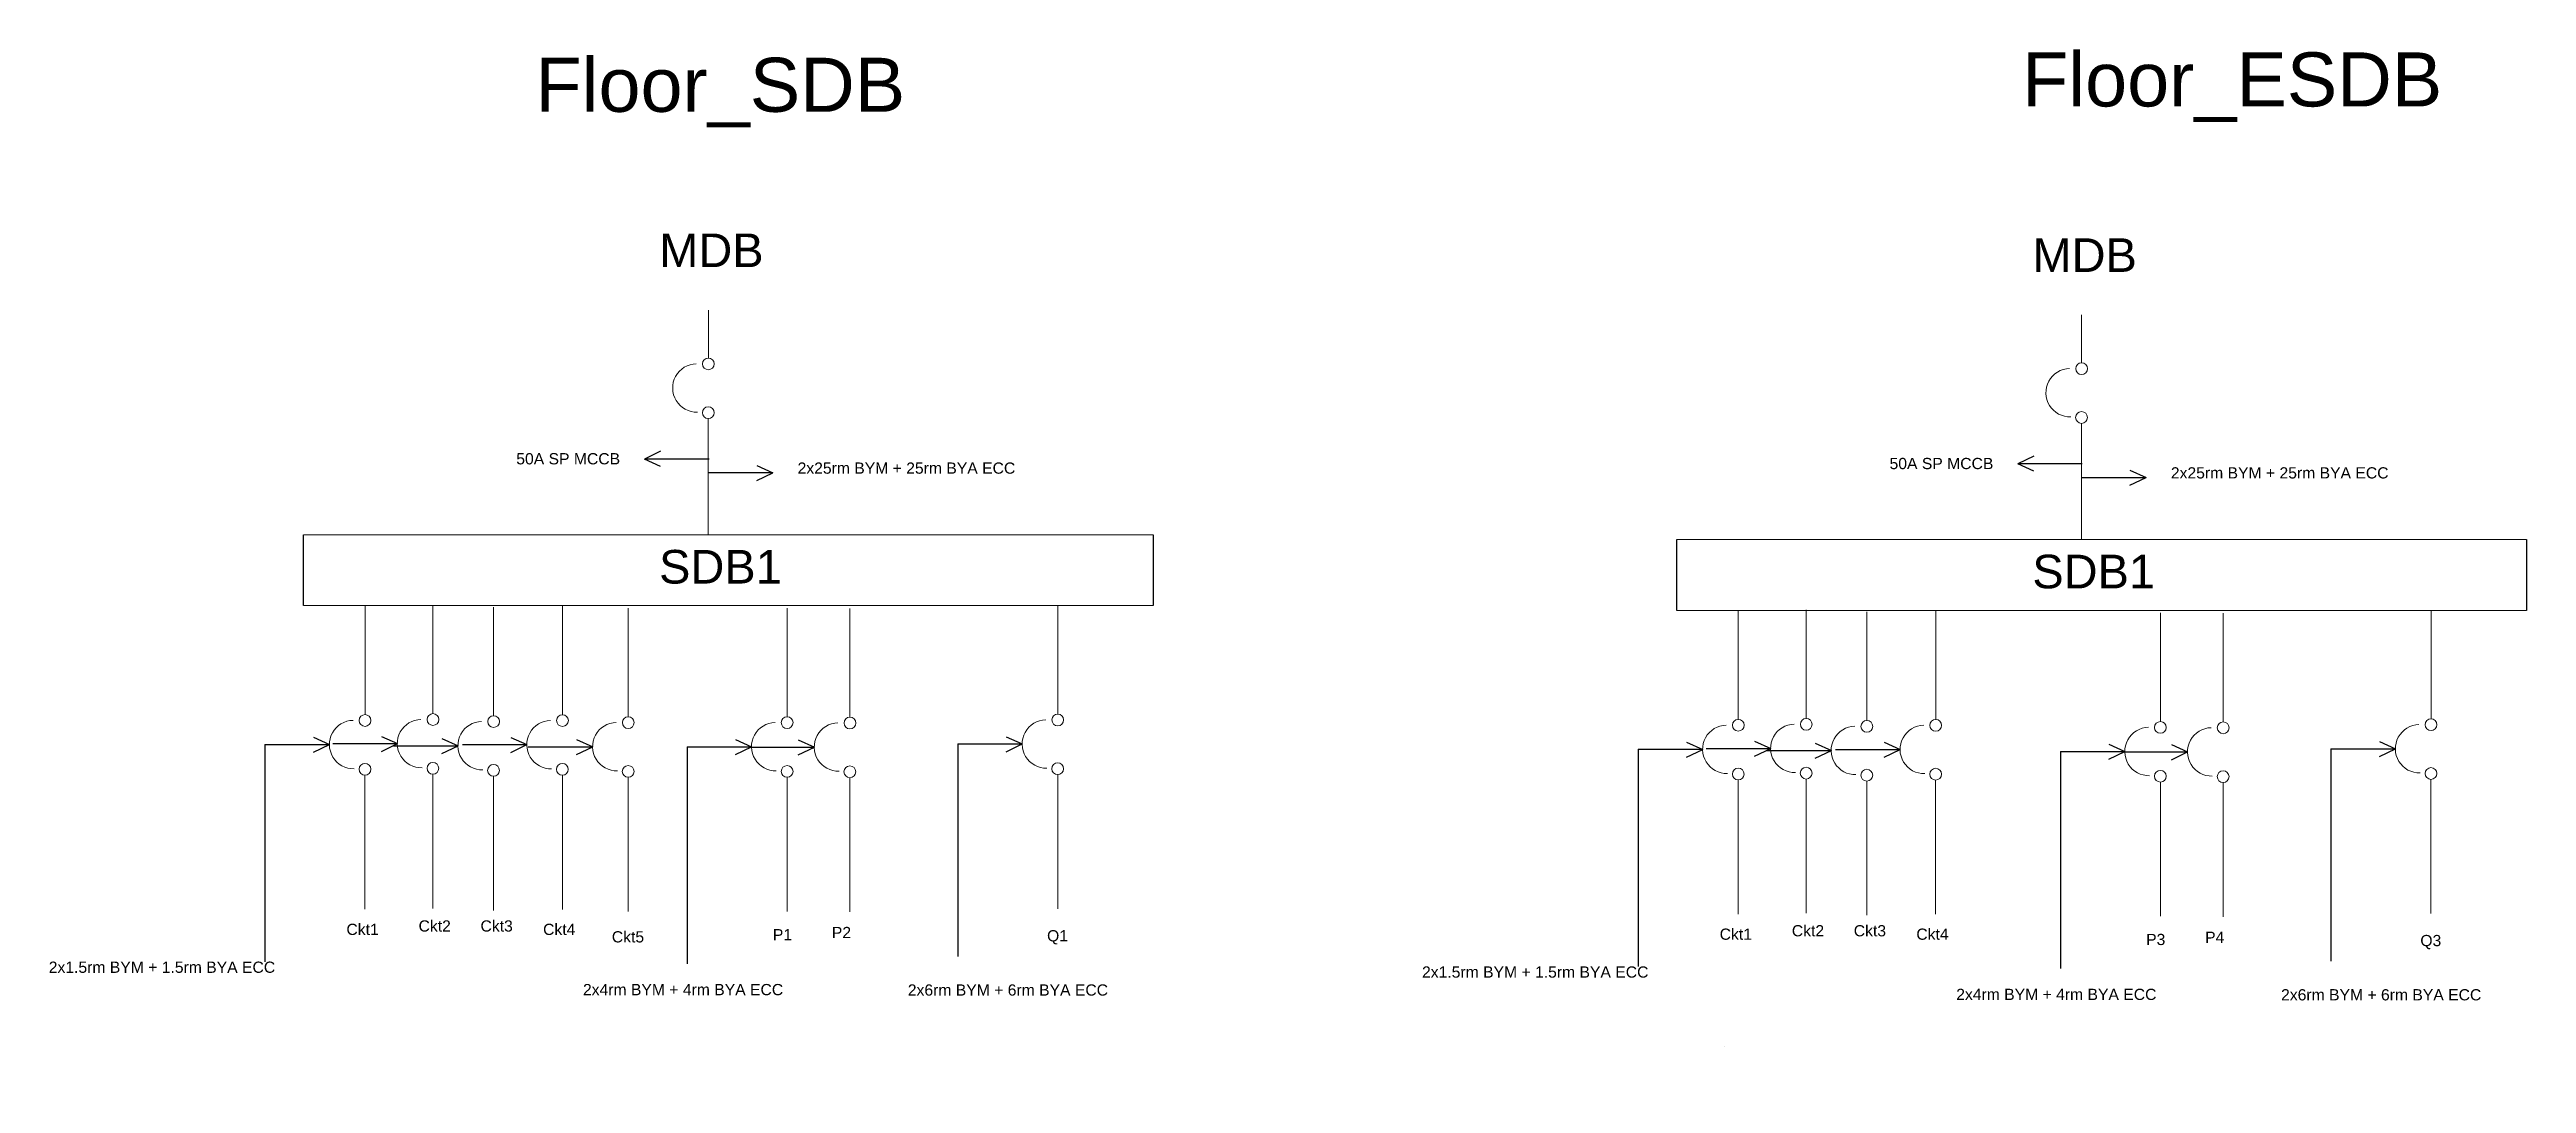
# Model space of a CAD drawing. Header units: inches. Extents: x 3634 to 28461, y -1348 to 2018.
# Drawn here: x 3634 to 10998, y -1348 to 1728 of the extents above; entities that cross this region are included whole.
import ezdxf

# ---------------------------------------------------------------- set-up
doc = ezdxf.new("R2010")
doc.units = ezdxf.units.IN
doc.header["$MEASUREMENT"] = 0
doc.layers.add('SBD', color=2, linetype='Continuous', lineweight=0)
doc.layers.add('Text', color=7, linetype='Continuous')
doc.styles.get("Standard").update_dxf_attribs({"font": 'arial.ttf'})

msp = doc.modelspace()

# ---------------------------------------------------------------- texts
for s, height, p in [('50A SP MCCB', 33.417, (5022.1, 493.8)), ('2x25rm BYM + 25rm BYA ECC', 33.417, (5858.4, 466)), ('50A SP MCCB', 33.417, (9104.8, 479.6)), ('2x25rm BYM + 25rm BYA ECC', 33.417, (9941.1, 451.8)), ('Ckt1', 33.42, (4517.1, -906.3)), ('Ckt2', 33.42, (4731.6, -896.2)), ('Ckt3', 33.42, (4915.7, -896.2)), ('Ckt4', 33.42, (5101.8, -906.3)), ('P2', 33.42, (5960.3, -915.6)), ('Ckt2', 33.42, (8814.3, -910.4)), ('Ckt3', 33.42, (8998.4, -910.4)), ('Ckt5', 33.42, (5306.1, -928.5)), ('P1', 33.42, (5784.9, -922.1)), ('Q1', 33.42, (6600.1, -925.3)), ('Ckt1', 33.42, (8599.8, -920.6)), ('Ckt4', 33.42, (9184.5, -920.6)), ('P3', 33.42, (9867.6, -936.3)), ('P4', 33.42, (10043, -929.8)), ('Q3', 33.42, (10682.8, -939.6)), ('2x1.5rm BYM + 1.5rm BYA ECC', 33.417, (3632.1, -1018.9)), ('2x1.5rm BYM + 1.5rm BYA ECC', 33.417, (7714.8, -1033.2)), ('2x4rm BYM + 4rm BYA ECC', 33.417, (5220.3, -1085.5)), ('2x6rm BYM + 6rm BYA ECC', 33.417, (6186.1, -1086.7)), ('2x4rm BYM + 4rm BYA ECC', 33.417, (9303, -1099.7)), ('2x6rm BYM + 6rm BYA ECC', 33.417, (10268.8, -1100.9))]:
    msp.add_text(s, height=height).set_placement(p)
at = {"layer": 'SBD', "char_height": 100, "width": 160.225, "attachment_point": 1}
for s, insert in [('MDB', (5447, 1180.6)), ('MDB', (9529.7, 1166.3)), ('SDB1', (5446.6, 239.2)), ('SDB1', (9529.3, 225))]:
    msp.add_mtext(s, dxfattribs=dict(at, insert=insert))
at = {"layer": 'Text', "color": 40, "true_color": 0xf8d731}
for s, p in [('Floor_SDB', (5079.3, 1542.6)), ('Floor_ESDB', (9499, 1558.6))]:
    msp.add_text(s, height=160.88, dxfattribs=at).set_placement(p)
at = {"layer": 'Text'}
for p in [(4286.3, -1012.1), (8369, -1026.3), (4716.8, -1073.7), (8799.5, -1088), (4532.2, -1222.8), (8614.9, -1237.1), (5248.7, -1333.8), (9331.4, -1348.1)]:
    msp.add_text('C4', height=0.516, dxfattribs=at).set_placement(p)

# ---------------------------------------------------------------- linework, layer by layer
at = {"color": 40, "true_color": 0xf8d731}
for p, q in [((4274.9, -339.7), (4274.9, -985.8)), ((5529.9, -346.1), (5529.9, -991.9)), ((6334.4, -338.1), (6334.4, -970.3)), ((8357.6, -353.9), (8357.6, -1000)), ((9612.6, -360.4), (9612.6, -1006.2)), ((10417.1, -352.3), (10417.1, -984.6))]:
    msp.add_line(p, q, dxfattribs=at)
at = {"layer": 'SBD'}
for p, q in [((5593.1, 810.2), (5593.1, 952.9)), ((9675.8, 795.9), (9675.8, 938.6)), ((5592.9, 630.1), (5592.9, 284.3)), ((9675.6, 615.8), (9675.6, 270)), ((4774.4, -247.9), (4774.4, 75.3)), ((6631.9, -249), (6631.9, 74.2)), ((4572.4, -250.6), (4572.4, 72.6)), ((4954.7, -254), (4954.7, 69.2)), ((5159.4, -250.9), (5159.4, 72.3)), ((5354.9, -257), (5354.9, 66.2)), ((5827.4, -257), (5827.4, 66.2)), ((6014, -258.3), (6014, 64.9)), ((8655.1, -264.9), (8655.1, 58.3)), ((8857.1, -262.1), (8857.1, 61.1)), ((9037.4, -268.2), (9037.4, 55)), ((9242.1, -265.2), (9242.1, 58)), ((9910.1, -271.3), (9910.1, 51.9)), ((10096.7, -272.5), (10096.7, 50.7)), ((10714.6, -263.3), (10714.6, 59.9)), ((4572.2, -430.7), (4572.2, -829.9)), ((4774.2, -428), (4774.2, -827.2)), ((4954.5, -434.1), (4954.5, -833.3)), ((5159.2, -431.1), (5159.2, -830.3)), ((5354.8, -437.2), (5354.8, -836.4)), ((5827.3, -437.2), (5827.3, -836.4)), ((6013.8, -438.4), (6013.8, -837.6)), ((6631.7, -429.1), (6631.7, -828.3)), ((8654.9, -445), (8654.9, -844.2)), ((8856.9, -442.3), (8856.9, -841.5)), ((9037.2, -448.4), (9037.2, -847.6)), ((9241.9, -445.3), (9241.9, -844.5)), ((9910, -451.4), (9910, -850.6)), ((10096.5, -452.6), (10096.5, -851.9)), ((10714.4, -443.4), (10714.4, -842.6))]:
    msp.add_line(p, q, dxfattribs=at)
at = {"layer": 'SBD', "lineweight": 25, "ltscale": 10}
for p, q in [((5451.2, 532.7), (5403.3, 509.5)), ((9533.9, 518.4), (9486, 495.2)), ((5451.2, 487.9), (5403.3, 509.5)), ((5595.2, 509.5), (5403.7, 509.5)), ((5592.9, 469.1), (5784.4, 469.1)), ((5736.9, 490.6), (5784.8, 469)), ((5736.9, 445.8), (5784.8, 469)), ((9533.9, 473.6), (9486, 495.2)), ((9677.9, 495.2), (9486.4, 495.2)), ((9675.6, 454.8), (9867.1, 454.8)), ((9819.6, 476.4), (9867.5, 454.8)), ((9819.6, 431.5), (9867.5, 454.8)), ((4389.6, 73.5), (4389.6, 284.3)), ((6915.6, 284.3), (6915.6, 73.5)), ((8472.3, 59.3), (8472.3, 270)), ((10998.3, 270), (10998.3, 59.3)), ((4274.9, -339.7), (4466.4, -339.7)), ((4418.9, -318.1), (4466.8, -339.7)), ((4418.9, -362.9), (4466.8, -339.7)), ((4476.9, -336.9), (4668.4, -336.9)), ((4620.9, -315.4), (4668.8, -337)), ((4620.9, -360.2), (4668.8, -337)), ((4657.2, -343.1), (4848.7, -343.1)), ((4801.2, -321.5), (4849.1, -343.1)), ((4801.2, -366.3), (4849.1, -343.1)), ((4861.9, -340), (5053.4, -340)), ((5005.9, -318.4), (5053.8, -340)), ((5005.9, -363.3), (5053.8, -340)), ((5057.4, -346.1), (5248.9, -346.1)), ((5201.4, -324.5), (5249.3, -346.1)), ((5201.4, -369.4), (5249.3, -346.1)), ((5529.9, -346.1), (5721.4, -346.1)), ((5673.9, -324.5), (5721.8, -346.1)), ((5673.9, -369.4), (5721.8, -346.1)), ((5716.5, -347.3), (5908, -347.3)), ((5860.5, -325.8), (5908.3, -347.4)), ((5860.5, -370.6), (5908.3, -347.4)), ((6334.4, -338.1), (6525.9, -338.1)), ((6478.4, -316.5), (6526.2, -338.1)), ((6478.4, -361.3), (6526.2, -338.1)), ((8357.6, -353.9), (8549.1, -353.9)), ((8501.6, -332.4), (8549.5, -354)), ((8501.6, -377.2), (8549.5, -354)), ((8559.6, -351.2), (8751.1, -351.2)), ((8703.6, -329.6), (8751.5, -351.2)), ((8703.6, -374.5), (8751.5, -351.2)), ((8739.9, -357.3), (8931.4, -357.3)), ((8883.9, -335.8), (8931.8, -357.4)), ((8883.9, -380.6), (8931.8, -357.4)), ((8944.6, -354.3), (9136.1, -354.3)), ((9088.6, -332.7), (9136.5, -354.3)), ((9088.6, -377.5), (9136.5, -354.3)), ((9612.6, -360.4), (9804.1, -360.4)), ((9756.6, -338.8), (9804.5, -360.4)), ((9756.6, -383.6), (9804.5, -360.4)), ((9799.2, -361.6), (9990.7, -361.6)), ((9943.2, -340), (9991, -361.6)), ((9943.2, -384.8), (9991, -361.6)), ((10417.1, -352.3), (10608.6, -352.3)), ((10561.1, -330.8), (10608.9, -352.4)), ((10561.1, -375.6), (10608.9, -352.4))]:
    msp.add_line(p, q, dxfattribs=at)
at = {"layer": 'SBD'}
for points in [[(4389.6, 284.3), (6915.6, 284.3)], [(8472.3, 270), (10998.3, 270)], [(6915.6, 73.5), (4389.6, 73.5)], [(10998.3, 59.3), (8472.3, 59.3)]]:
    msp.add_lwpolyline(points, dxfattribs=at)
for centre in [(5593.1, 792.7), (9675.8, 778.5), (5592.9, 647.5), (9675.6, 633.3), (4572.4, -268.1), (4774.4, -265.3), (4954.7, -271.4), (5159.4, -268.4), (5354.9, -274.5), (5827.4, -274.5), (6014, -275.7), (6631.9, -266.5), (8655.1, -282.3), (8857.1, -279.6), (9037.4, -285.7), (9242.1, -282.7), (9910.1, -288.8), (10096.7, -290), (10714.6, -280.7), (4572.2, -413.3), (4774.2, -410.5), (4954.5, -416.6), (5159.2, -413.6), (5354.8, -419.7), (5827.3, -419.7), (6013.8, -420.9), (6631.7, -411.7), (8654.9, -427.5), (8856.9, -424.8), (9037.2, -430.9), (9241.9, -427.9), (9910, -434), (10096.5, -435.2), (10714.4, -425.9)]:
    msp.add_circle(centre, 17.5, dxfattribs=at)
for centre in [(5559, 721.1), (9641.7, 706.8), (4538.4, -339.7), (4740.4, -336.9), (4920.6, -343.1), (5125.3, -340), (5320.9, -346.1), (5793.4, -346.1), (5979.9, -347.3), (6597.8, -338.1), (8621.1, -353.9), (8823.1, -351.2), (9003.3, -357.3), (9208, -354.3), (9876.1, -360.4), (10062.6, -361.6), (10680.5, -352.3)]:
    msp.add_arc(centre, 72, 91.3607, 271.3607, dxfattribs=at)

msp.set_redraw_order([(e.dxf.handle, doc.entitydb.next_handle()) for e in msp.query("TEXT MTEXT ATTDEF DIMENSION ARC_DIMENSION")])  # texts and dimensions are drawn at this point

doc.saveas('drawing.dxf')
